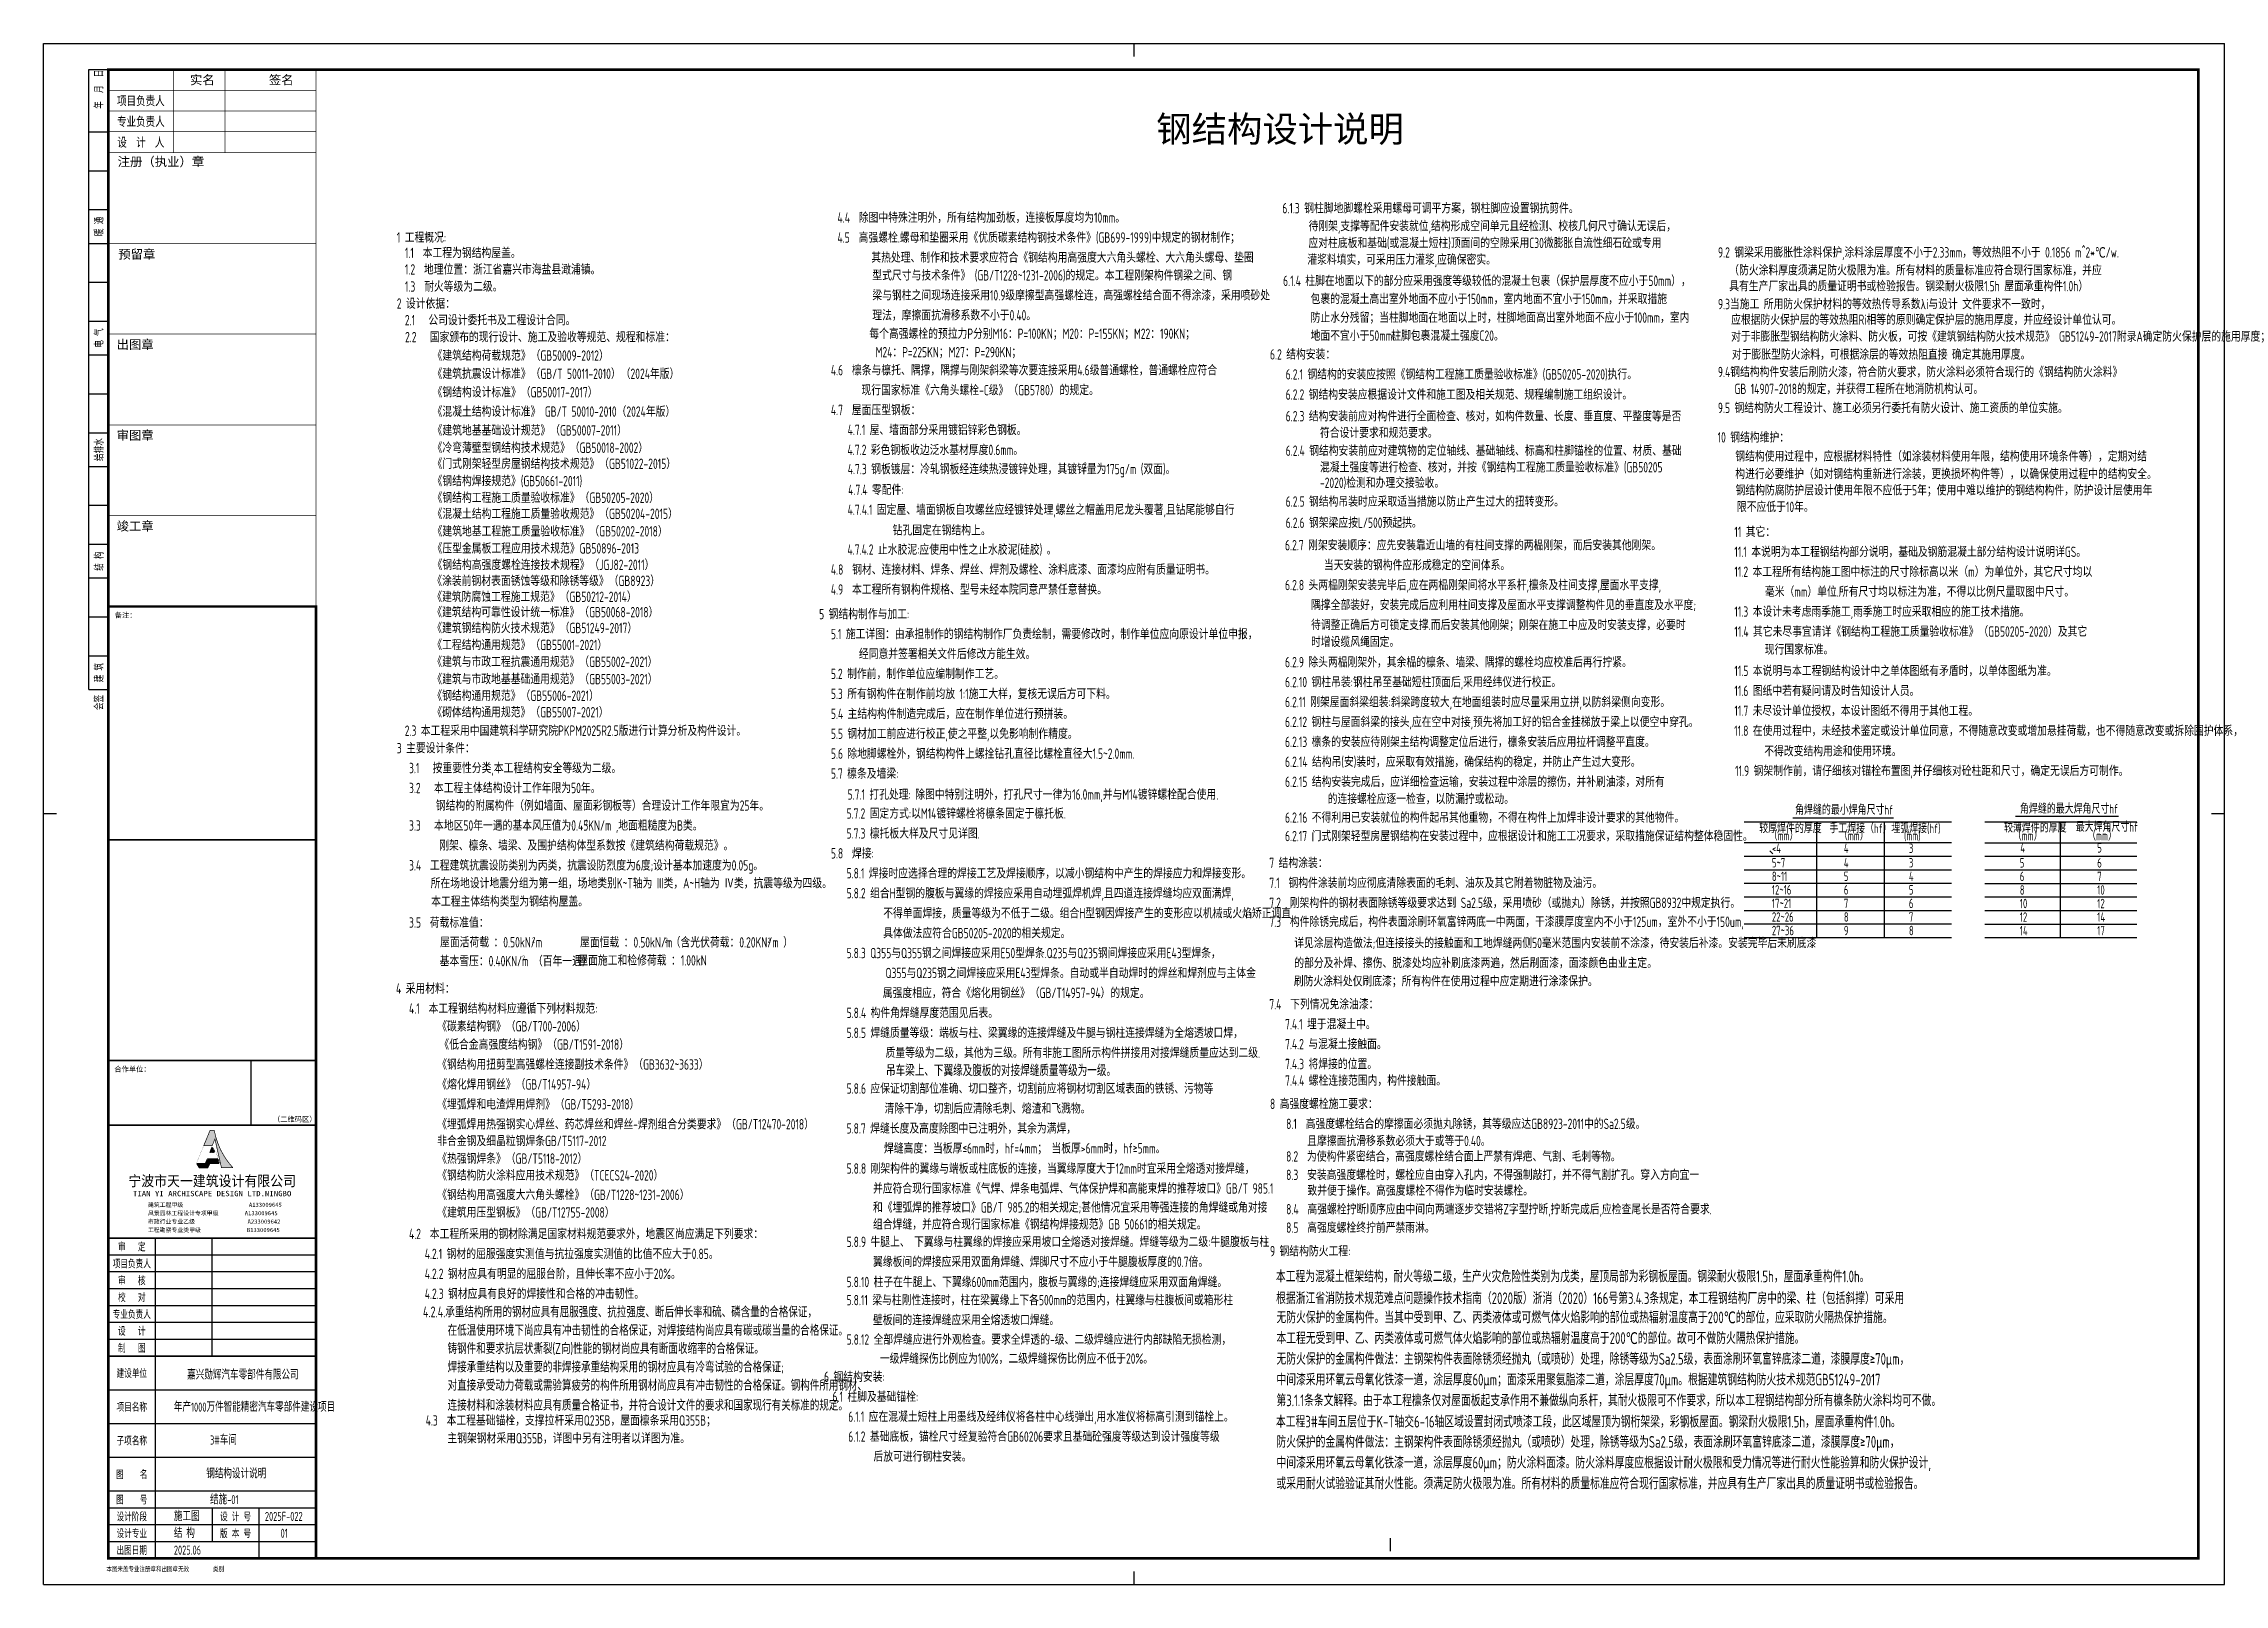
# Model space of a CAD drawing. Extents: x 712773 to 1022356, y -298958 to 209542.
# Drawn here: x 712773 to 838923, y 120442 to 209542 of the extents above; entities that cross this region are included whole.
import ezdxf
from ezdxf.enums import TextEntityAlignment as Align

# ---------------------------------------------------------------- set-up
doc = ezdxf.new("R2010")
doc.units = 0
doc.header["$LTSCALE"] = 500
doc.header["$MEASUREMENT"] = 0
doc.linetypes.add('DASHDOT_SHORTER', pattern=[8.5, 5, -1.5, 0.5, -1.5])
doc.layers.get('0').update_dxf_attribs({"linetype": 'CONTINUOUS'})
for name, color, linetype in [('$RECOVER_201228155406-121', 7, 'CONTINUOUS'), ('AXIS_TEXT', 7, 'CONTINUOUS'), ('PUB_DIM', 3, 'CONTINUOUS'), ('PUB_TEXT', 7, 'CONTINUOUS'), ('PUB_TITLE', 4, 'CONTINUOUS'), ('S1-SD', 6, 'CONTINUOUS'), ('S_AXIS_SHORT', 1, 'DASHDOT_SHORTER'), ('T-TK', 157, 'CONTINUOUS'), ('图层1', 165, 'CONTINUOUS'), ('照明平面标注层', 111, 'CONTINUOUS')]:
    doc.layers.add(name, color=color, linetype=linetype)
doc.styles.add('TK1-TY', font='simhei.ttf')
doc.styles.add('TK2-TY', font='', dxfattribs={"width": 0.8})
doc.styles.add('TSSD_Dimension', font='Tssdeng.shx', dxfattribs={"width": 0.7, "bigfont": 'hztxt.shx'})
doc.styles.add('TSSD_Rein', font='tssdeng.shx', dxfattribs={"width": 0.7, "bigfont": 'hztxt.shx'})
doc.styles.add('图框JND-宋体', font='')
doc.styles.add('黑体', font='simhei.ttf')
doc.styles.get('TK2-TY').set_extended_font_data('NSimSun')
doc.styles.get('图框JND-宋体').set_extended_font_data('SimSun')

msp = doc.modelspace()

# ---------------------------------------------------------------- texts
at = {"layer": '$RECOVER_201228155406-121', "color": 1, "style": 'TSSD_Rein', "width": 0.7}
for s, height, p in [('钢结构使用过程中，应根据材料特性（如涂装材料使用年限，结构使用环境条件等），定期对结', 600.088, (810630.7, 185376.1, -6)), ('构进行必要维护（如对钢结构重新进行涂装，更换损坏构件等），以确保使用过程中的结构安全。', 600.088, (810630.7, 184355.2, -6)), ('钢结构防腐防护层设计使用年限不应低于5年；使用中难以维护的钢结构构件，防护设计层使用年', 600.088, (810647.3, 183415.2, -6)), ('限不应低于10年。', 600.09, (810724.2, 182453.5, -6))]:
    msp.add_text(s, height=height, dxfattribs=at).set_placement(p)
at = {"color": 6, "style": 'TSSD_Rein', "width": 0.7}
for s, p in [('本工程为混凝土框架结构，耐火等级二级，生产火灾危险性类别为戊类，屋顶局部为彩钢板屋面。钢梁耐火极限1.5h，屋面承重构件1.0h。', (784056.3, 137913.3)), ('根据浙江省消防技术规范难点问题操作技术指南（2020版）浙消（2020）166号第3.4.3条规定，本工程钢结构厂房中的梁、柱（包括斜撑）可采用', (784067.6, 136653.3)), ('无防火保护的金属构件。当其中受到甲、乙、丙类液体或可燃气体火焰影响的部位或热辐射温度高于200℃的部位，应采取防火隔热保护措施。', (784087.2, 135544.8)), ('本工程无受到甲、乙、丙类液体或可燃气体火焰影响的部位或热辐射温度高于200℃的部位。故可不做防火隔热保护措施。', (784087.2, 134344.8)), ('无防火保护的金属构件做法：主钢架构件表面除锈须经抛丸（或喷砂）处理，除锈等级为Sa2.5级，表面涂刷环氧富锌底漆二道，漆膜厚度≥70μm，', (784087.2, 133144.8)), ('中间漆采用环氧云母氧化铁漆一道，涂层厚度60μm；面漆采用聚氨脂漆二道，涂层厚度70μm。根据建筑钢结构防火技术规范GB51249-2017', (784087.2, 131944.8)), ('第3.1.1条条文解释。由于本工程檩条仅对屋面板起支承作用不兼做纵向系杆，其耐火极限可不作要求，所以本工程钢结构部分所有檩条防火涂料均可不做。', (784087.2, 130744.8)), ('本工程3#车间五层位于K-T轴交6-16轴区域设置封闭式喷漆工段，此区域屋顶为钢桁架梁，彩钢板屋面。钢梁耐火极限1.5h，屋面承重构件1.0h。', (784056.3, 129513.3)), ('防火保护的金属构件做法：主钢架构件表面除锈须经抛丸（或喷砂）处理，除锈等级为Sa2.5级，表面涂刷环氧富锌底漆二道，漆膜厚度≥70μm，', (784087.2, 128344.8)), ('中间漆采用环氧云母氧化铁漆一道，涂层厚度60μm；防火涂料面漆。防火涂料厚度应根据设计耐火极限和受力情况等进行耐火性能验算和防火保护设计,', (784087.2, 127144.8)), ('或采用耐火试验验证其耐火性能。须满足防火极限为准。所有材料的质量标准应符合现行国家标准，并应具有生产厂家出具的质量证明书或检验报告。', (784087.2, 125944.8))]:
    msp.add_text(s, height=675, dxfattribs=at).set_placement(p)
at = {"layer": 'AXIS_TEXT', "style": 'TSSD_Dimension', "width": 0.7}
for s, p in [('3#车间', (722400.7, 128526.6)), ('钢结构设计说明', (722180.8, 126576.6)), ('结施-01', (722400.7, 125079.8))]:
    msp.add_text(s, height=525, dxfattribs=at).set_placement(p)
at = {"layer": 'PUB_TITLE', "style": '黑体'}
msp.add_text('钢结构设计说明', height=1500, rotation=359.998952, dxfattribs=at).set_placement((784299.9, 204627, -6), align=Align.MIDDLE)
at = {"layer": 'PUB_TITLE', "style": 'TSSD_Rein', "width": 0.7}
for s, height, p in [('4.4  除图中特殊注明外，所有结构加劲板，连接板厚度均为10mm。', 600.088, (758696, 199181.2, -6)), ('6.1.3 钢柱脚地脚螺栓采用螺母可调平方案，钢柱脚应设置钢抗剪件。', 600.088, (784427.7, 199727.8, -6)), ('待刚架,支撑等配件安装就位,结构形成空间单元且经检测、校核几何尺寸确认无误后，', 600.088, (785946.8, 198693.9, -6)), ('1 工程概况:', 600.09, (733204.4, 198033.3, -6)), ('4.5  高强螺栓.螺母和垫圈采用《优质碳素结构钢技术条件》(GB699-1999)中规定的钢材制作；', 600.088, (758696, 198028.2, -6)), ('应对柱底板和基础(或混凝土短柱)顶面间的空隙采用C30微膨胀自流性细石砼或专用', 600.088, (785938.5, 197716, -6)), ('1.1  本工程为钢结构屋盖。', 600.088, (733671.7, 197140.3, -6)), ('其热处理、制作和技术要求应符合《钢结构用高强度大六角头螺栓、大六角头螺母、垫圈', 600.088, (760653, 196875.2, -6)), ('灌浆料填实，可采用压力灌浆,应确保密实。', 600.088, (785874.1, 196752.2, -6)), ('型式尺寸与技术条件》 (GB/T1228~1231-2006)的规定。本工程刚架构件钢梁之间、钢', 600.088, (760711.9, 195843, -6)), ('6.1.4 柱脚在地面以下的部分应采用强度等级较低的混凝土包裹（保护层厚度不应小于50mm），', 600, (784473.6, 195526.7, -6)), ('2 设计依据：', 600.09, (733204.4, 194209.8, -6)), ('梁与钢柱之间现场连接采用10.9级摩擦型高强螺栓连，高强螺栓结合面不得涂漆，采用喷砂处', 600.088, (760711.9, 194690, -6)), ('包裹的混凝土高出室外地面不应小于150mm，室内地面不宜小于150mm，并采取措施', 600, (786063.5, 194477.5, -6)), ('2.1   公司设计委托书及工程设计合同。', 600.088, (733671.7, 193254, -6)), (' 每个高强螺栓的预拉力P分别M16：P=100KN；M20：P=155KN；M22：190KN；', 600.088, (760282.8, 192467.2, -6)), ('理法，摩擦面抗滑移系数不小于0.40。', 600.088, (760711.9, 193537, -6)), ('地面不宜小于50mm。', 600, (786063.5, 192355.7, -6)), ('防止水分残留；当柱脚地面在地面以上时，柱脚地面高出室外地面不应小于100mm，室内', 600, (786063.5, 193399.4, -6)), ('2.2   国家颁布的现行设计、施工及验收等规范、规程和标准：', 600.088, (733679.2, 192273.8, -6)), ('M24：P=225KN；M27：P=290KN；', 600.088, (760904.9, 191401.7, -6)), ('6.2 结构安装：', 600.09, (783715.3, 191272, -6)), ('《建筑抗震设计标准》（GB/T 50011-2010）（2024年版）', 600.088, (735273.3, 190152.3, -6)), ('4.6  檩条与檩托、隅撑，隅撑与刚架斜梁等次要连接采用4.6级普通螺栓，普通螺栓应符合', 600.088, (758312.8, 190360.8, -6)), ('6.2.1 钢结构的安装应按照《钢结构工程施工质量验收标准》(GB50205-2020)执行。', 600.088, (784624.5, 190116.9, -6)), ('9.4钢结构构件安装后刷防火漆，符合防火要求，防火涂料必须符合现行的《钢结构防火涂料》', 600.088, (809622.1, 190253.6, -6)), ('现行国家标准《六角头螺栓-C级》（GB5780）的规定。', 600.088, (760080.8, 189207.8, -6)), ('6.2.2 钢结构安装应根据设计文件和施工图及相关规范、规程编制施工组织设计。', 600.088, (784624.5, 188949.3, -6)), ('GB 14907-2018的规定，并获得工程所在地消防机构认可。', 600.088, (810587.1, 189275.8, -6)), ('4.7  屋面压型钢板：', 600.088, (758312.8, 188054.8, -6)), ('6.2.3 结构安装前应对构件进行全面检查、核对，如构件数量、长度、垂直度、平整度等是否', 600.088, (784624.5, 187697.6, -6)), ('9.5 钢结构防火工程设计、施工必须另行委托有防火设计、施工资质的单位实施。', 600.088, (809622.1, 188178.1, -6)), ('4.7.1 屋、墙面部分采用镀铝锌彩色钢板。', 600.088, (759282.5, 186901.8, -6)), ('符合设计要求和规范要求。', 600.088, (786605, 186738.1, -6)), ('10 钢结构维护：', 600.09, (809607.6, 186472.6, -6)), ('《冷弯薄壁型钢结构技术规范》（GB50018-2002）', 600.088, (735273.3, 185874.3, -6)), ('4.7.2 彩色钢板收边泛水基材厚度0.6mm。', 600.088, (759278, 185748.8, -6)), ('6.2.4 钢结构安装前应对建筑物的定位轴线、基础轴线、标高和柱脚锚栓的位置、材质、基础', 600.088, (784624.5, 185703.2, -6)), ('4.7.3 钢板镀层：冷轧钢板经连续热浸镀锌处理，其镀锌量为175g/m (双面)。', 600.088, (759288.3, 184642.1, -6)), ('2', 300, (772937.8, 185025, -6)), ('混凝土强度等进行检查、核对，并按《钢结构工程施工质量验收标准》(GB50205', 600.088, (786605, 184743.6, -6)), ('-2020)检测和办理交接验收。', 600.088, (786605, 183848.8, -6)), ('《钢结构工程施工质量验收标准》（GB50205-2020）', 600.088, (735273.3, 182983.4, -6)), ('4.7.4.1 固定屋、墙面钢板自攻螺丝应经镀锌处理,螺丝之帽盖用尼龙头覆著,且钻尾能够自行', 600.088, (759281.2, 182289.8, -6)), ('4.7.4 零配件:', 600.09, (759312.8, 183442.8, -6)), ('6.2.5 钢结构吊装时应采取适当措施以防止产生过大的扭转变形。', 600.088, (784624.5, 182762.8, -6)), ('《混凝土结构工程施工质量验收规范》（GB50204-2015）', 600.088, (735273.3, 182054.5, -6)), ('《建筑地基工程施工质量验收标准》（GB50202-2018）', 600.088, (735273.3, 181041.3, -6)), ('钻孔固定在钢结构上。', 600.09, (761885, 181101.1, -6)), ('6.2.6 钢架梁应按L/500预起拱。', 600.088, (784624.5, 181537.9, -6)), ('11 其它：', 600.09, (810577.8, 181009.6, -6)), ('《压型金属板工程应用技术规范》GB50896-2013', 600.088, (735273.3, 180054.6, -6)), ('4.7.4.2 止水胶泥:应使用中性之止水胶泥(硅胶) 。', 600.088, (759270.7, 179983.8, -6)), ('6.2.7 刚架安装顺序：应先安装靠近山墙的有柱间支撑的两榀刚架，而后安装其他刚架。', 600.088, (784584.6, 180239.7, -6)), ('11.1 本说明为本工程钢结构部分说明，基础及钢筋混凝土部分结构设计说明详GS。', 600.088, (810577.8, 179856.6, -6)), ('《钢结构高强度螺栓连接技术规程》（JGJ82-2011）', 600.088, (735273.3, 179101.5, -6)), ('4.8  钢材、连接材料、焊条、焊丝、焊剂及螺栓、涂料底漆、面漆均应附有质量证明书。', 600.088, (758312.8, 178830.9, -6)), ('当天安装的钢构件应形成稳定的空间体系。', 600.088, (786835.2, 179086.7, -6)), ('11.2 本工程所有结构施工图中标注的尺寸除标高以米（m）为单位外，其它尺寸均以', 600.088, (810577.8, 178703.6, -6)), ('《涂装前钢材表面锈蚀等级和除锈等级》（GB8923）', 600.088, (735254.5, 178174.7, -6)), ('《建筑防腐蚀工程施工规范》（GB50212-2014）', 600.088, (735254.5, 177252.3, -6)), ('4.9  本工程所有钢构件规格、型号未经本院同意严禁任意替换。', 600.088, (758312.8, 177677.9, -6)), ('6.2.8 头两榀刚架安装完毕后,应在两榀刚架间将水平系杆,檩条及柱间支撑,屋面水平支撑,', 600.088, (784584.6, 177933.8, -6)), ('毫米（mm）单位.所有尺寸均以标注为准，不得以比例尺量取图中尺寸。', 600.088, (812345.8, 177550.6, -6)), ('《建筑结构可靠性设计统一标准》（GB50068-2018）', 600.088, (735254.5, 176367.5, -6)), ('5 钢结构制作与加工:', 600.088, (757634.5, 176253.3, -6)), ('隅撑全部装好，安装完成后应利用柱间支撑及屋面水平支撑调整构件见的垂直度及水平度;', 600.088, (786090.5, 176780.8, -6)), ('11.3 本设计未考虑雨季施工,雨季施工时应采取相应的施工技术措施。', 600.088, (810577.8, 176397.6, -6)), ('《建筑钢结构防火技术规范》（GB51249-2017）', 600.088, (735254.5, 175449.4, -6)), ('5.1 施工详图：由承担制作的钢结构制作厂负责绘制，需要修改时，制作单位应向原设计单位申报，', 600.088, (758312.8, 175100.3, -6)), ('待调整正确后方可锁定支撑.而后安装其他刚架；刚架在施工中应及时安装支撑，必要时', 600.088, (786090.5, 175627.8, -6)), ('经同意并签署相关文件后修改方能生效。', 600.088, (759933.6, 173947.3, -6)), ('6.2.9 除头两榀刚架外，其余榀的檩条、墙梁、隅撑的螺栓均应校准后再行拧紧。', 600.088, (784584.6, 173476.4, -6)), ('时增设缆风绳固定。', 600.09, (786090.5, 174648.7, -6)), ('现行国家标准。', 600.09, (812332.2, 174205.8, -6)), ('5.2 制作前，制作单位应编制制作工艺。', 600.088, (758312.8, 172794.3, -6)), ('6.2.10 钢柱吊装:钢柱吊至基础短柱顶面后,采用经纬仪进行校正。', 600.088, (784584.6, 172323.4, -6)), ('11.5 本说明与本工程钢结构设计中之单体图纸有矛盾时，以单体图纸为准。', 600.088, (810577.8, 172970.7, -6)), ('5.3 所有钢构件在制作前均放 1:1施工大样，复核无误后方可下料。', 600.088, (758312.8, 171641.3, -6)), ('6.2.11 刚架屋面斜梁组装:斜梁跨度较大,在地面组装时应尽量采用立拼,以防斜梁侧向变形。', 600.088, (784584.6, 171170.4, -6)), ('11.6 图纸中若有疑问请及时告知设计人员。  ', 600.088, (810577.8, 171817.7, -6)), ('5.4 主结构构件制造完成后，应在制作单位进行预拼装。', 600.088, (758312.8, 170488.3, -6)), ('6.2.12 钢柱与屋面斜梁的接头,应在空中对接,预先将加工好的铝合金挂梯放于梁上以便空中穿孔。', 600.088, (784584.6, 170017.5, -6)), ('11.7 未尽设计单位授权，本设计图纸不得用于其他工程。 ', 600.088, (810577.8, 170664.7, -6)), ('3 主要设计条件：', 600.09, (733204.4, 168503, -6)), ('5.5 钢材加工前应进行校正,使之平整,以免影响制作精度。', 600.088, (758312.8, 169335.3, -6)), ('6.2.13 檩条的安装应待刚架主结构调整定位后进行，檩条安装后应用拉杆调整平直度。', 600.088, (784584.6, 168864.5, -6)), ('11.8 在使用过程中，未经技术鉴定或设计单位同意，不得随意改变或增加悬挂荷载，也不得随意改变或拆除围护体系，', 600.088, (810567.8, 169508, -6)), ('3.1   按重要性分类,本工程结构安全等级为二级。', 600.088, (733909.8, 167350, -6)), ('5.6 除地脚螺栓外，钢结构构件上螺拴钻孔直径比螺栓直径大1.5~2.0mm.', 600.088, (758312.8, 168182.4, -6)), ('6.2.14 结构吊(安)装时，应采取有效措施，确保结构的稳定，并防止产生过大变形。', 600.088, (784584.6, 167711.5, -6)), ('11.9 钢架制作前，请仔细核对锚栓布置图,并仔细核对砼柱距和尺寸，确定无误后方可制作。', 600.088, (810618.9, 167188.8, -6)), ('不得改变结构用途和使用环境。', 600.088, (812305.8, 168328.9, -6)), ('3.2   本工程主体结构设计工作年限为50年。', 600.088, (733909.8, 166197, -6)), ('5.7 檩条及墙梁:', 600.09, (758312.8, 167029.4, -6)), ('6.2.15 结构安装完成后，应详细检查运输，安装过程中涂层的擦伤，并补刷油漆，对所有', 600.088, (784584.6, 166558.5, -6)), ('钢结构的附属构件（例如墙面、屋面彩钢板等）合理设计工作年限宜为25年。', 600, (735460.5, 165178.2, -6)), ('的连接螺栓应逐一检查，以防漏拧或松动。', 600.088, (787051.6, 165566, -6)), ('角焊缝的最小焊角尺寸hf', 546.747, (814091.3, 164952.1, -6)), ('角焊缝的最大焊角尺寸hf', 546.747, (827100.4, 165015.9, -6)), ('3.3   本地区50年一遇的基本风压值为0.45KN/m ,地面粗糙度为B类。', 600.088, (733909.8, 164028.2, -6)), ('2', 300, (744102.3, 164360.9, -6)), ('5.7.3 檩托板大样及尺寸见详图.', 600.088, (759222, 163570.4, -6)), ('6.2.16 不得利用已安装就位的构件起吊其他重物，不得在构件上加焊非设计要求的其他物件。', 600.088, (784584.6, 164484.8, -6)), ('较厚焊件的厚度', 546.75, (812013.5, 163885.1, -6)), ('（mm）', 546.75, (812562.1, 163468.7, -6)), ('手工焊接（hf）', 546.75, (816074.3, 163885.1, -6)), ('（mm）', 546.75, (816625.8, 163468.7, -6)), ('埋弧焊接(hf)', 546.75, (819657.1, 163885.1, -6)), ('(mm)', 546.75, (820387.7, 163468.7, -6)), ('较薄焊件的厚度', 546.75, (826177.5, 163924.1, -6)), ('（mm）', 546.75, (826682.2, 163461.6, -6)), ('最大焊角尺寸hf', 546.75, (830323.2, 163969.3, -6)), ('（mm）', 546.75, (830985.5, 163461.6, -6)), ('刚架、檩条、墙梁、及围护结构体型系数按《建筑结构荷载规范》。', 600.088, (735658.5, 162875.2, -6)), ('5.8  焊接:', 600.09, (758312.8, 162417.4, -6)), ('<4', 546.75, (812747.5, 162737.5, -6)), ('4', 546.7, (816912, 162737.5, -6)), ('3', 546.7, (820673.8, 162737.5, -6)), ('4', 546.7, (827118.7, 162761, -6)), ('5', 546.7, (831567.8, 162761, -6)), ('3.4  工程建筑抗震设防类别为丙类，抗震设防烈度为6度;设计基本加速度为0.05g。', 600.088, (733909.8, 161722.3, -6)), ('5.8.1 焊接时应选择合理的焊接工艺及焊接顺序，以减小钢结构中产生的焊接应力和焊接变形。', 600.088, (759222, 161264.4, -6)), ('7 结构涂装：', 600.09, (783675.4, 161862.5, -6)), ('5~7', 546.75, (812747.5, 161900.9, -6)), ('8~11', 546.75, (812747.5, 161116.9, -6)), ('4', 546.7, (816912, 161900.9, -6)), ('5', 546.7, (816912, 161116.9, -6)), ('3', 546.7, (820673.8, 161900.9, -6)), ('4', 546.7, (820673.8, 161116.9, -6)), ('5', 546.7, (827089.4, 161893.7, -6)), ('6', 546.7, (827089.4, 161109.8, -6)), ('7', 546.7, (831567.8, 161109.8, -6)), ('6', 546.7, (831567.8, 161893.7, -6)), ('5.8.2 组合H型钢的腹板与翼缘的焊接应采用自动埋弧焊机焊,且四道连接焊缝均应双面满焊,', 600.088, (759222, 160111.4, -6)), ('7.1  钢构件涂装前均应彻底清除表面的毛刺、油灰及其它附着物脏物及油污。', 600.088, (783675.4, 160709.5, -6)), ('7.2  刚架构件的钢材表面除锈等级要求达到 Sa2.5级，采用喷砂（或抛丸）除锈，并按照GB8932中规定执行。', 600.088, (783675.4, 159556.5, -6)), ('12~16', 546.75, (812747.5, 160333, -6)), ('6', 546.7, (816912, 160333, -6)), ('5', 546.7, (820673.8, 160333, -6)), ('8', 546.7, (827089.4, 160325.9, -6)), ('10', 546.75, (831567.8, 160325.9, -6)), ('3.5  荷载标准值：', 600.088, (733909.8, 158415.9, -6)), ('不得单面焊接，质量等级为不低于二级。组合H型钢因焊接产生的变形应以机械或火焰矫正调直,', 600.088, (761341.6, 158958.4, -6)), ('17~21', 546.75, (812747.5, 159549.1, -6)), ('22~26', 546.75, (812747.5, 158765.1, -6)), ('7', 546.7, (816912, 159549.1, -6)), ('8', 546.7, (816912, 158765.1, -6)), ('7', 546.7, (820673.8, 158765.1, -6)), ('6', 546.7, (820673.8, 159549.1, -6)), ('10', 546.75, (827089.4, 159541.9, -6)), ('12', 546.75, (827089.4, 158758, -6)), ('12', 546.75, (831567.8, 159541.9, -6)), ('14', 546.75, (831567.8, 158758, -6)), (' 屋面活荷载 ：0.50kN/m ', 600.088, (735449.6, 157275.9, -6)), ('2', 300, (741022.9, 157553.7, -6)), (' 屋面恒载 ：0.50kN/m ', 600.088, (743547.1, 157270.7, -6)), ('2', 300, (748705.6, 157541.9, -6)), ('具体做法应符合GB50205-2020的相关规定。', 600.088, (761341.6, 157805.4, -6)), ('详见涂层构造做法;但连接接头的接触面和工地焊缝两侧50毫米范围内安装前不涂漆，待安装后补漆。安装完毕后未刷底漆', 600.088, (785117.9, 157233.8, -6)), ('27~36', 546.75, (812747.5, 157981.2, -6)), ('9', 546.7, (816912, 157981.2, -6)), ('8', 546.7, (820673.8, 157981.2, -6)), ('14', 546.75, (827089.4, 157974.1, -6)), ('17', 546.75, (831567.8, 157974.1, -6)), ('基本雪压：0.40KN/m （百年一遇）', 600.088, (735680.5, 156187.2, -6)), ('2', 300, (740451.6, 156508.5, -6)), ('屋面施工和检修荷载 ：1.00kN', 600.088, (743704.3, 156227.2, -6)), ('5.8.3 Q355与Q355钢之间焊接应采用E50型焊条.Q235与Q235钢间焊接应采用E43型焊条，', 600.088, (759222, 156652.5, -6)), ('的部分及补焊、擦伤、脱漆处均应补刷底漆两遍，然后刷面漆，面漆颜色由业主定。', 600.088, (785117.9, 156080.8, -6)), ('4 采用材料：', 600.09, (733157.9, 154597.1, -6)), ('Q355与Q235钢之间焊接应采用E43型焊条。自动或半自动焊时的焊丝和焊剂应与主体金', 600.088, (761471.7, 155499.5, -6)), ('刷防火涂料处仅刷底漆；所有构件在使用过程中应定期进行涂漆保护。', 600.088, (785093.3, 155025.8, -6)), ('4.1  本工程钢结构材料应遵循下列材料规范:', 600.088, (733909.8, 153444.2, -6)), ('属强度相应，符合《熔化用钢丝》（GB/T14957-94）的规定。', 600.088, (761316.9, 154346.5, -6)), ('7.4  下列情况免涂油漆：', 600.088, (783675.4, 153692.8, -6)), ('5.8.4 构件角焊缝厚度范围见后表。', 600.088, (759222, 153193.5, -6)), ('5.8.5 焊缝质量等级：端板与柱、梁翼缘的连接焊缝及牛腿与钢柱连接焊缝为全熔透坡口焊，', 600.088, (759222, 152040.5, -6)), ('7.4.1 埋于混凝土中。', 600.088, (784584.6, 152539.8, -6)), ('质量等级为二级，其他为三级。所有非施工图所示构件拼接用对接焊缝质量应达到二级.', 600.088, (761475.8, 150887.5, -6)), ('7.4.2 与混凝土接触面。', 600.088, (784584.6, 151386.8, -6)), ('吊车梁上、下翼缘及腹板的对接焊缝质量等级为一级。', 660.097, (761502.3, 149832.9, -6)), ('7.4.3 将焊接的位置。', 600.088, (784584.6, 150233.9, -6)), ('《熔化焊用钢丝》（GB/T14957-94）', 600.088, (735541.6, 149056.8, -6)), ('5.8.6 应保证切割部位准确、切口整齐，切割前应将钢材切割区域表面的铁锈、污物等', 600.088, (759222, 148817, -6)), ('7.4.4 螺栓连接范围内，构件接触面。', 600.088, (784584.6, 149278.6, -6)), ('《埋弧焊和电渣焊用焊剂》（GB/T5293-2018）', 600.088, (735541.6, 147903.8, -6)), ('清除干净，切割后应清除毛刺、熔渣和飞溅物。', 600.088, (761424.1, 147664, -6)), ('8 高强度螺栓施工要求：', 600.088, (783715.3, 147927.9, -6)), ('非合金钢及细晶粒钢焊条GB/T5117-2012 ', 600.088, (735541.6, 145783.9, -6)), ('《埋弧焊用热强钢实心焊丝、药芯焊丝和焊丝-焊剂组合分类要求》（GB/T12470-2018）', 600.088, (735541.6, 146750.8, -6)), ('5.8.7 焊缝长度及高度除图中已注明外，其余为满焊，', 600.088, (759222, 146511, -6)), ('8.1  高强度螺栓结合的摩擦面必须抛丸除锈，其等级应达GB8923-2011中的Sa2.5级。', 600.088, (784648.1, 146774.9, -6)), ('且摩擦面抗滑移系数必须大于或等于0.40。', 600.088, (785867.8, 145784.4, -6)), ('焊缝高度：当板厚≤6mm时，hf=4mm； 当板厚>6mm时，hf≥5mm。                ', 600.088, (761385.2, 145358, -6)), ('8.2  为使构件紧密结合，高强度螺栓结合面上严禁有焊疤、气割、毛刺等物。', 600.088, (784648.1, 144891.9, -6)), ('5.8.8 刚架构件的翼缘与端板或柱底板的连接，当翼缘厚度大于12mm时宜采用全熔透对接焊缝，', 600.088, (759222, 144191.8, -6)), ('8.3  安装高强度螺栓时，螺栓应自由穿入孔内，不得强制敲打，并不得气割扩孔。穿入方向宜一', 600.088, (784648.1, 143825.7, -6)), ('和《埋弧焊的推荐坡口》GB/T 985.2的相关规定;甚他情况宜采用等强连接的角焊缝或角对接', 600.088, (760750.1, 141943.1, -6)), ('并应符合现行国家标准《气焊、焊条电弧焊、气体保护焊和高能束焊的推荐坡口》GB/T 985.1', 600.088, (760750.1, 143038.8, -6)), ('致并便于操作。高强度螺栓不得作为临时安装螺栓。', 600.088, (785881.8, 142919.3, -6)), ('组合焊缝，并应符合现行国家标准《钢结构焊接规范》GB 50661的相关规定。', 600.088, (760750.1, 140963.9, -6)), ('8.4  高强螺栓拧断顺序应由中间向两端逐步交错将Z字型拧断,拧断完成后,应检查尾长是否符合要求.', 600.088, (784648.1, 141838, -6)), ('8.5  高强度螺栓终拧前严禁雨淋。 ', 600.088, (784648.1, 140771.8, -6)), ('4.2  本工程所采用的钢材除满足国家材料规范要求外，地震区尚应满足下列要求：', 600.088, (733909.8, 140407.3, -6)), ('5.8.9 牛腿上、 下翼缘与柱翼缘的焊接应采用坡口全熔透对接焊缝。焊缝等级为二级:牛腿腹板与柱', 600.088, (759222, 139950.8, -6)), ('9 钢结构防火工程:', 600.09, (783715.3, 139412.7, -6)), ('4.2.1 钢材的屈服强度实测值与抗拉强度实测值的比值不应大于0.85。', 600.088, (734819, 139254.3, -6)), ('翼缘板间的焊接应采用双面角焊缝、焊脚尺寸不应小于牛腿腹板厚度的0.7倍。', 600.088, (760750.1, 138797.8, -6)), ('5.8.10 柱子在牛腿上、下翼缘600mm范围内，腹板与翼缘的;连接焊缝应采用双面角焊缝。', 600.088, (759222, 137628, -6)), ('4.2.4.承重结构所用的钢材应具有屈服强度、抗拉强度、断后伸长率和硫、磷含量的合格保证，', 630.092, (734716, 135883.1, -6)), ('5.8.11 梁与柱刚性连接时，柱在梁翼缘上下各500mm的范围内，柱翼缘与柱腹板间或箱形柱', 600.088, (759222, 136583.4, -6)), ('在低温使用环境下尚应具有冲击韧性的合格保证，对焊接结构尚应具有碳或碳当量的合格保证。', 630.092, (736142.6, 134818.7, -6)), ('壁板间的连接焊缝应采用全熔透坡口焊缝。', 600.088, (760750.1, 135430.4, -6)), ('铸钢件和要求抗层状撕裂(Z向)性能的钢材尚应具有断面收缩率的合格保证。', 630.092, (736142.6, 133768.9, -6)), ('焊接承重结构以及重要的非焊接承重结构采用的钢材应具有冷弯试验的合格保证; ', 630.092, (736142.6, 132697.6, -6)), ('6 钢结构安装:', 600.09, (757917.9, 132146.9, -6)), ('对直接承受动力荷载或需验算疲劳的构件所用钢材尚应具有冲击韧性的合格保证。钢构件所用钢材、', 630.092, (736142.6, 131640.4, -6)), ('6.1 柱脚及基础锚栓:', 600.088, (758405.7, 130993.9, -6)), ('连接材料和涂装材料应具有质量合格证书，并符合设计文件的要求和国家现行有关标准的规定。', 630.092, (736142.6, 130486.9, -6)), ('6.1.1 应在混凝土短柱上用墨线及经纬仪将各柱中心线弹出,用水准仪将标高引测到锚栓上。', 600.088, (759315, 129840.9, -6)), ('6.1.2 基础底板，锚栓尺寸经复验符合GB60206要求且基础砼强度等级达到设计强度等级', 600.088, (759315, 128687.9, -6)), ('后放可进行钢柱安装。', 600.09, (760776.6, 127534.9, -6))]:
    msp.add_text(s, height=height, dxfattribs=at).set_placement(p)
at = {"layer": 'PUB_TITLE', "color": 4, "style": 'TSSD_Rein', "width": 0.7}
for s, height, p in [('1.2  地理位置：浙江省嘉兴市海盐县澉浦镇。', 600.088, (733671.7, 196184.8, -6)), ('《建筑结构荷载规范》（GB50009-2012）', 600.088, (735273.3, 191204.6, -6)), ('《钢结构设计标准》（GB50017-2017）', 600.088, (735273.3, 189083.1, -6)), ('《混凝土结构设计标准》 GB/T 50010-2010（2024年版）', 600.088, (735273.3, 187963.7, -6)), ('《建筑地基基础设计规范》（GB50007-2011）', 600.088, (735273.3, 186877.8, -6)), ('《门式刚架轻型房屋钢结构技术规范》（GB51022-2015）', 600.088, (735273.3, 184947.5, -6)), ('《钢结构焊接规范》(GB50661-2011)', 600.088, (735273.3, 183948.4, -6)), ('《工程结构通用规范》（GB55001-2021）', 600.086, (735256.6, 174469.6, -6)), ('《建筑与市政工程抗震通用规范》（GB55002-2021）', 600.086, (735256.6, 173496.5, -6)), ('《建筑与市政地基基础通用规范》（GB55003-2021）', 600.086, (735256.6, 172495.5, -6)), ('《钢结构通用规范》（GB55006-2021）', 600.086, (735256.6, 171534, -6)), ('《砌体结构通用规范》（GB55007-2021）', 600.086, (735256.6, 170578.1, -6)), ('2.3 本工程采用中国建筑科学研究院PKPM2025R2.5版进行计算分析及构件设计。', 600.088, (733663.9, 169511.7, -6)), ('5.7.2 固定方式:以M14镀锌螺栓将檩条固定于檩托板.', 600.088, (759222, 164723.4, -6)), ('5.7.1 打孔处理: 除图中特别注明外，打孔尺寸一律为16.0mm,并与M14镀锌螺栓配合使用.', 600.088, (759276.6, 165821.8, -6)), ('6.2.17 门式刚架轻型房屋钢结构在安装过程中，应根据设计和施工工况要求，采取措施保证结构整体稳固性。', 600.088, (784584.6, 163418.5, -6)), ('所在场地设计地震分组为第一组，场地类别K~T轴为 III类，A~H轴为 Ⅳ类，抗震等级为四级。', 600.088, (735162.4, 160691.2, -6)), ('本工程主体结构类型为钢结构屋盖。', 600.088, (735188.9, 159636.5, -6)), ('《碳素结构钢》（GB/T700-2006）', 600.088, (735541.6, 152413.8, -6)), (' 《低合金高强度结构钢》（GB/T1591-2018）', 600.088, (735412.3, 151362.8, -6)), ('《钢结构用扭剪型高强螺栓连接副技术条件》（GB3632~3633）', 600.088, (735541.6, 150209.8, -6)), ('《热强钢焊条》（GB/T5118-2012）', 600.088, (735541.6, 144763.7, -6)), ('《钢结构防火涂料应用技术规范》（TCECS24-2020）', 600.088, (735541.6, 143796.8, -6)), ('《钢结构用高强度大六角头螺栓》（GB/T1228~1231-2006）', 600.088, (735541.6, 142672.2, -6)), ('《建筑用压型钢板》（GB/T12755-2008）', 600.088, (735541.6, 141652, -6)), ('4.2.2 钢材应具有明显的屈服台阶，且伸长率不应小于20%%%。', 600.088, (734819, 138101.3, -6)), ('4.2.3 钢材应具有良好的焊接性和合格的冲击韧性。', 600.088, (734819, 136948.3, -6))]:
    msp.add_text(s, height=height, dxfattribs=at).set_placement(p)
at = {"layer": 'PUB_TITLE', "color": 2, "style": 'TSSD_Rein', "width": 0.7}
for s, p in [('9.2 钢梁采用膨胀性涂料保护,涂料涂层厚度不小于2.33mm，等效热阻不小于 0.1856 m^ 2*℃/w.', (809630.4, 197170.9)), ('9.3当施工 所用防火保护材料的等效热传导系数λi与设计 文件要求不一致时，', (809627.5, 194182.8, -6)), ('应根据防火保护层的等效热阻Ri相等的原则确定保护层的施用厚度，并应经设计单位认可。', (810388.6, 193278, -6)), ('对于非膨胀型钢结构防火涂料、防火板，可按《建筑钢结构防火技术规范》 GB51249-2017附录A确定防火保护层的施用厚度； ', (810388.6, 192306.6, -6)), (' 对于膨胀型防火涂料，可根据涂层的等效热阻直接 确定其施用厚度。', (810177.8, 191267.7, -6))]:
    msp.add_text(s, height=600.088, dxfattribs=at).set_placement(p)
at = {"layer": 'PUB_TITLE', "color": 1, "style": 'TSSD_Rein', "width": 0.7}
for s, height, p in [('（防火涂料厚度须满足防火极限为准。所有材料的质量标准应符合现行国家标准，并应', 600.088, (810280.7, 196139.1)), ('1.3  耐火等级为二级。', 600.088, (733671.7, 195193.8, -6)), ('具有生产厂家出具的质量证明书或检验报告。钢梁耐火极限1.5h 屋面承重构件1.0h）', 600.088, (810280.7, 195219.8)), ('（含光伏荷载：0.20KN/m ） ', 600.088, (749046.9, 157270.7, -6)), ('2', 300, (754658.8, 157541.9, -6))]:
    msp.add_text(s, height=height, dxfattribs=at).set_placement(p)
at = {"layer": 'PUB_TITLE', "color": 6, "style": 'TSSD_Rein', "width": 0.7}
msp.add_text('7.3  构件除锈完成后，构件表面涂刷环氧富锌两底一中两面，干漆膜厚度室内不小于125um，室外不小于150um,', height=600.088, dxfattribs=at).set_placement((783675.4, 158462.9, -6))
at = {"layer": 'PUB_TITLE', "color": 4, "style": 'TSSD_Rein', "width": 0.7}
for s, p in [('4.3  本工程基础锚栓，支撑拉杆采用Q235B，屋面檩条采用Q355B；', (734873.6, 129443.8, -6)), ('主钢架钢材采用Q355B，详图中另有注明者以详图为准。', (736128.3, 128413.5, -6))]:
    msp.add_text(s, height=600.088, dxfattribs=at).set_placement(p, align=Align.BOTTOM_LEFT)
at = {"layer": 'S1-SD', "style": 'TSSD_Rein', "width": 0.7}
for s, height, p in [('柱脚包裹混凝土强度C20。', 600, (790730.5, 192355.7, -6)), ('11.4 其它未尽事宜请详《钢结构工程施工质量验收标准》（GB50205-2020）及其它', 600.088, (810577.8, 175244.6, -6))]:
    msp.add_text(s, height=height, dxfattribs=at).set_placement(p)
at = {"layer": 'S_AXIS_SHORT', "style": 'TSSD_Rein', "width": 0.7}
for s, p in [('5.8.12 全部焊缝应进行外观检查。要求全焊透的-级、二级焊缝应进行内部缺陷无损检测，', (759222, 134301.5, -6)), ('一级焊缝探伤比例应为100%%%，二级焊缝探伤比例应不低于20%%%。', (761144.4, 133199.2, -6))]:
    msp.add_text(s, height=600.088, dxfattribs=at).set_placement(p)

# ---------------------------------------------------------------- blocks, each defined once
blk = doc.blocks.new('A1E图框')
at = {"layer": 'T-TK'}
blk.add_hatch(color=252, dxfattribs=at).paths.add_polyline_path([(41408, -66893), (41666, -68022), (42072, -68022, -0.138403), (41372, -66604), (41226, -66604), (40992, -67175), (41295, -67175)])
h = blk.add_hatch(color=252, dxfattribs=at)
h.paths.add_polyline_path([(41131, -67728), (41118, -67705), (41048, -67881), (41061, -67904)])
h.paths.add_polyline_path([(41155, -67770), (41142, -67747), (41072, -67923), (41085, -67946)])
h.paths.add_polyline_path([(41099, -67970), (41112, -67992), (41182, -67817), (41169, -67794)])
h.paths.add_polyline_path([(41206, -67858), (41193, -67836), (41123, -68011), (41136, -68034)])
h.paths.add_polyline_path([(41391, -67397), (41377, -67374), (41345, -67455), (41367, -67455)])
h.paths.add_polyline_path([(41366, -67355), (41353, -67332), (41304, -67455), (41326, -67455)])
h.paths.add_polyline_path([(41339, -67308), (41326, -67285), (41258, -67455), (41281, -67455)])
h.paths.add_polyline_path([(41217, -67455), (41240, -67455), (41315, -67267), (41302, -67244)])
blk.add_lwpolyline([(37300, -70757), (45300, -70757), (45300, -75307), (37300, -75307)], close=True)
for p, q in [((34800, -84100), (34800, -24700)), ((34800, -24700), (118900, -24700)), ((76850, -24700), (76850, -25200)), ((118900, -84100), (118900, -24700)), ((36550, -49600), (36550, -25700)), ((36550, -25700), (37300, -25700)), ((36550, -28100), (37300, -28100)), ((36550, -29600), (37300, -29600)), ((36550, -31100), (37300, -31100)), ((36550, -32400), (37300, -32400)), ((36550, -33900), (37300, -33900)), ((36550, -35400), (37300, -35400)), ((36550, -36700), (37300, -36700)), ((36550, -36700), (37300, -36700)), ((36550, -38200), (37300, -38200)), ((36550, -39700), (37300, -39700)), ((36550, -41000), (37300, -41000)), ((36550, -41000), (37300, -41000)), ((36550, -42500), (37300, -42500)), ((36550, -44000), (37300, -44000)), ((36550, -45300), (37300, -45300)), ((36550, -46800), (37300, -46800)), ((36550, -48300), (37300, -48300)), ((36550, -49600), (37300, -49600)), ((35300, -54400), (34800, -54400)), ((118900, -54400), (118400, -54400)), ((40710, -67881), (40723, -67904)), ((40710, -67881), (41048, -67881)), ((40723, -67904), (41061, -67904)), ((40734, -67923), (40748, -67946)), ((40734, -67923), (41072, -67923)), ((40748, -67946), (41085, -67946)), ((40761, -67970), (40775, -67992)), ((40761, -67970), (41099, -67970)), ((40775, -67992), (41112, -67992)), ((40786, -68011), (40799, -68034)), ((40786, -68011), (41123, -68011)), ((40799, -68034), (41136, -68034)), ((41118, -67705), (41525, -67705)), ((41131, -67728), (41531, -67728)), ((41142, -67747), (41535, -67747)), ((41155, -67770), (41541, -67770)), ((41169, -67794), (41547, -67794)), ((41182, -67817), (41552, -67817)), ((41193, -67836), (41557, -67836)), ((41206, -67858), (41562, -67858)), ((41525, -67705), (41531, -67728)), ((41535, -67747), (41541, -67770)), ((41547, -67794), (41552, -67817)), ((41557, -67836), (41562, -67858)), ((45300, -71407), (37300, -71407)), ((39100, -70757), (39100, -75307)), ((41300, -75307), (41300, -70757)), ((45300, -72057), (37300, -72057)), ((45300, -72707), (37300, -72707)), ((45300, -73357), (37300, -73357)), ((45300, -74007), (37300, -74007)), ((45300, -74657), (37300, -74657)), ((39100, -75307), (39100, -83107)), ((45300, -76607), (37300, -76607)), ((45300, -77907), (37300, -77907)), ((45300, -79207), (37300, -79207)), ((45300, -80507), (37300, -80507)), ((45300, -81157), (37300, -81157)), ((41300, -81157), (41300, -82457)), ((43100, -81157), (43100, -83107)), ((45300, -81807), (37300, -81807)), ((45300, -82457), (37300, -82457)), ((34800, -84100), (118900, -84100)), ((76850, -83600), (76850, -84100))]:
    blk.add_line(p, q, dxfattribs=at)
at = {"layer": 'T-TK', "color": 3}
for p, q in [((41217, -67455), (41302, -67244)), ((41240, -67455), (41315, -67267)), ((41302, -67244), (41315, -67267)), ((41048, -67881), (41118, -67705)), ((41048, -67881), (41061, -67904)), ((41061, -67904), (41131, -67728)), ((41072, -67923), (41142, -67747)), ((41072, -67923), (41085, -67946)), ((41085, -67946), (41155, -67770)), ((41099, -67970), (41169, -67794)), ((41099, -67970), (41112, -67992)), ((41112, -67992), (41182, -67817)), ((41118, -67705), (41131, -67728)), ((41123, -68011), (41193, -67836)), ((41123, -68011), (41136, -68034)), ((41136, -68034), (41206, -67858)), ((41142, -67747), (41155, -67770)), ((41169, -67794), (41182, -67817)), ((41193, -67836), (41206, -67858)), ((41258, -67455), (41326, -67285)), ((41281, -67455), (41339, -67308)), ((41304, -67455), (41353, -67332)), ((41326, -67285), (41339, -67308)), ((41326, -67455), (41366, -67355)), ((41345, -67455), (41377, -67374)), ((41353, -67332), (41366, -67355)), ((41367, -67455), (41391, -67397)), ((41377, -67374), (41391, -67397))]:
    blk.add_line(p, q, dxfattribs=at)
at = {"layer": 'T-TK'}
for points, const_width in [([(37300, -83100), (117900, -83100), (117900, -25700), (37300, -25700)], 100), ([(45300, -83100), (37300, -83100), (37300, -46400), (45300, -46400)], 100), ([(37300, -83100), (45300, -83100), (45300, -55400), (37300, -55400)], 60), ([(45300, -66400), (37300, -66400), (37300, -63900), (45300, -63900)], 60), ([(40697, -67859), (40960, -67222), (41289, -67222), (41196, -67455), (41465, -67455), (41520, -67683), (41105, -67683), (41035, -67859)], 5.66)]:
    blk.add_lwpolyline(points, close=True, dxfattribs=dict(at, const_width=const_width))
blk.add_lwpolyline([(42800, -63900), (45300, -63900), (45300, -66400), (42800, -66400)], close=True, dxfattribs=at)
at = {"layer": 'T-TK', "const_width": 22.5}
blk.add_lwpolyline([(41219, -66592), (41381, -66592, 0.141579), (42098, -68034), (41656, -68034), (41404, -66932), (41303, -67186), (40974, -67186), (41219, -66592)], format="xyb", dxfattribs=at)
at = {"layer": 'T-TK', "const_width": 5.66}
for points in [[(41381, -66592, 0.141579), (42098, -68034), (41656, -68034), (41404, -66932), (41303, -67186), (40974, -67186), (41219, -66592)], [(41372, -66604, 0.138403), (42072, -68022), (41666, -68022), (41408, -66893), (41295, -67175), (40992, -67175), (41226, -66604)]]:
    blk.add_lwpolyline(points, format="xyb", close=True, dxfattribs=at)
at = {"layer": 'T-TK', "const_width": 60}
for points in [[(45300, -70757), (37300, -70757)], [(45300, -75307), (37300, -75307)], [(45300, -75307), (37300, -75307)]]:
    blk.add_lwpolyline(points, dxfattribs=at)
at = {"layer": '图层1', "linetype": 'Continuous'}
for p in [(43800, -25700), (37300, -46400)]:
    blk.add_line(p, (37300, -25700), dxfattribs=at)
at = {"layer": '图层1', "linetype": 'Continuous', "const_width": 25}
for points in [[(39800, -25700), (39800, -28900)], [(41800, -25700), (41800, -28900)], [(45300, -25700), (45300, -46400)], [(45300, -26500), (37300, -26500)], [(45300, -27300), (37300, -27300)], [(45300, -28100), (37300, -28100)], [(45300, -28900), (37300, -28900)], [(45300, -32400), (37300, -32400)], [(45300, -35900), (37300, -35900)], [(45300, -39400), (37300, -39400)], [(45300, -42900), (37300, -42900)], [(43800, -46400), (37300, -46400)]]:
    blk.add_lwpolyline(points, dxfattribs=at)
at = {"layer": 'AXIS_TEXT', "style": 'TSSD_Dimension', "width": 0.7}
for s, p in [('嘉兴勋辉汽车零部件有限公司 ', (40335, -76200)), ('年产1000万件智能精密汽车零部件建设项目', (39823, -77442)), ('施工图', (39823, -81654)), ('2025F-022', (43334, -81654)), ('结 构 ', (39823, -82304)), ('01', (43938, -82304)), ('2025.06', (39823, -82954))]:
    blk.add_text(s, height=350, dxfattribs=at).set_placement(p)
at = {"layer": 'T-TK', "style": 'TK2-TY', "width": 0.7}
blk.add_text('年  月  日', height=300, rotation=90, dxfattribs=at).set_placement((37073, -27212))
for s, p in [('暖 通', (36926, -31750)), ('电 气', (36927, -36050)), ('给排水', (36929, -40350)), ('结 构', (36929, -44650)), ('建 筑', (36928, -48950)), ('会签', (36925, -50102))]:
    blk.add_text(s, height=300, rotation=90, dxfattribs=at).set_placement(p, align=Align.MIDDLE_CENTER)
at = {"layer": 'T-TK', "style": 'TK1-TY'}
for s, height, p in [('备注：', 200, (37544, -46836)), ('合作单位：', 200, (37528, -64336)), ('合作单位：', 200, (37528, -64336)), ('（二维码区）', 200, (43644, -66267)), ('建筑工程甲级                    A133009645', 162, (38823, -69546)), ('风景园林工程设计专项甲级        A133009645', 162, (38823, -69870)), ('市政行业专业乙级                A233009642', 162, (38823, -70194)), ('工程勘察专业类甲级              B133009645', 162, (38823, -70518))]:
    blk.add_text(s, height=height, dxfattribs=at).set_placement(p)
at = {"layer": 'T-TK'}
for s, height, style, width, p in [('宁波市天一建筑设计有限公司', 405, 'TK1-TY', 0.9, (41300, -68547)), ('TIAN YI ARCHISCAPE DESIGN LTD.NINGBO', 207.8, 'TK1-TY', 1.2, (41300, -69033)), ('审   定', 300, 'TK2-TY', 0.7, (38200, -71082)), ('项目负责人', 300, 'TK2-TY', 0.7, (38200, -71732)), ('审   核', 300, 'TK2-TY', 0.7, (38200, -72382)), ('校   对', 300, 'TK2-TY', 0.7, (38200, -73032)), ('专业负责人', 300, 'TK2-TY', 0.7, (38200, -73682)), ('制   图', 300, 'TK2-TY', 0.7, (38200, -74982)), ('设   计', 300, 'TK2-TY', 0.7, (38200, -74332)), ('建设单位', 300, 'TK2-TY', 0.7, (38200, -75957)), ('项目名称', 300, 'TK2-TY', 0.7, (38200, -77257)), ('子项名称', 300, 'TK2-TY', 0.7, (38200, -78557)), ('图    名', 300, 'TK2-TY', 0.7, (38200, -79857)), ('图    号', 300, 'TK2-TY', 0.7, (38200, -80832)), ('设计阶段', 300, 'TK2-TY', 0.7, (38200, -81482)), ('设 计 号', 300, 'TK2-TY', 0.7, (42200, -81483)), ('设计专业', 300, 'TK2-TY', 0.7, (38200, -82132)), ('版 本 号', 300, 'TK2-TY', 0.7, (42200, -82134)), ('出图日期', 300, 'TK2-TY', 0.7, (38200, -82782))]:
    blk.add_text(s, height=height, dxfattribs=dict(at, style=style, width=width)).set_placement(p, align=Align.MIDDLE_CENTER)
at = {"layer": 'T-TK', "style": 'TK2-TY', "width": 0.8}
for s, height, p in [('本图未盖专业注册章和出图章无效', 189.87, (37220, -83601)), ('类别', 189.9, (41332, -83601))]:
    blk.add_text(s, height=height, dxfattribs=at).set_placement(p)
at = {"layer": '图层1', "style": '图框JND-宋体'}
for s, p in [('实名', (40921, -26100)), ('签名', (43965, -26100))]:
    blk.add_text(s, height=350, dxfattribs=at).set_placement(p, align=Align.MIDDLE_CENTER)
at = {"layer": '图层1', "style": '图框JND-宋体', "width": 0.75}
for s, p in [('项目负责人', (38550, -26900)), ('专业负责人', (38550, -27700)), ('设  计  人', (38550, -28500))]:
    blk.add_text(s, height=350, dxfattribs=at).set_placement(p, align=Align.MIDDLE_CENTER)
at = {"layer": '图层1', "style": '图框JND-宋体'}
for s, p in [('注册（执业）章', (37653, -29074)), ('预留章', (37679, -32643)), ('出图章', (37614, -36124)), ('审图章', (37614, -39624)), ('竣工章', (37614, -43124))]:
    blk.add_text(s, height=350, dxfattribs=at).set_placement(p, align=Align.TOP_LEFT)

# ---------------------------------------------------------------- linework, layer by layer
at = {"layer": 'PUB_DIM', "color": 3, "const_width": 78.4, "elevation": -6}
for points in [[(813946.9, 164768.1), (819786.6, 164768.1)], [(826834.9, 164861.6), (832806.2, 164861.6)]]:
    msp.add_lwpolyline(points, dxfattribs=at)
at = {"layer": 'PUB_TEXT'}
for p, q in [((811146.3, 164533.2, -6), (823138.5, 164533.2, -6)), ((825070.7, 164533.2, -6), (833865.2, 164533.2, -6)), ((811146.3, 163340.1, -6), (823138.5, 163340.1, -6)), ((825070.7, 163332.9, -6), (833865.2, 163332.9, -6)), ((811146.3, 162556.1, -6), (823138.5, 162556.1, -6)), ((811146.3, 161772.2, -6), (823138.5, 161772.2, -6)), ((825070.7, 162549, -6), (833865.2, 162549, -6)), ((825070.7, 161765.1, -6), (833865.2, 161765.1, -6)), ((811146.3, 160988.3, -6), (823138.5, 160988.3, -6)), ((825070.7, 160981.1, -6), (833865.2, 160981.1, -6)), ((811146.3, 160204.3, -6), (823138.5, 160204.3, -6)), ((811146.3, 159420.4, -6), (823138.5, 159420.4, -6)), ((811146.3, 159420.4, -6), (823138.5, 159420.4, -6)), ((825070.7, 160197.2, -6), (833865.2, 160197.2, -6)), ((825070.7, 159413.3, -6), (833865.2, 159413.3, -6)), ((825070.7, 159413.3, -6), (833865.2, 159413.3, -6)), ((811146.3, 158636.5, -6), (823138.5, 158636.5, -6)), ((811146.3, 157852.5, -6), (823138.5, 157852.5, -6)), ((825070.7, 158629.3, -6), (833865.2, 158629.3, -6)), ((825070.7, 157845.4, -6), (833865.2, 157845.4, -6))]:
    msp.add_line(p, q, dxfattribs=at)
at = {"layer": 'PUB_TITLE'}
for p, q in [((815320.8, 164533.2, -6), (815320.8, 157852.5, -6)), ((819236.3, 164533.2, -6), (819236.3, 157852.5, -6)), ((829422.2, 164533.2, -6), (829422.2, 157845.4, -6)), ((812637.8, 162869.9, -6), (812811.4, 162696.4, -6))]:
    msp.add_line(p, q, dxfattribs=at)
at = {"layer": 'T-TK'}
msp.add_line((790669.1, 123112.7, -6), (790669.1, 122362.7, -6), dxfattribs=at)

# ---------------------------------------------------------------- block references
at = {"layer": '照明平面标注层', "xscale": 1.5, "yscale": 1.5, "zscale": 1.5}
msp.add_blockref('A1E图框', (660573, 246592.5), dxfattribs=at)

msp.set_redraw_order([(e.dxf.handle, doc.entitydb.next_handle()) for e in msp.query("TEXT MTEXT ATTDEF DIMENSION ARC_DIMENSION")])  # texts and dimensions are drawn at this point

doc.saveas('drawing.dxf')
